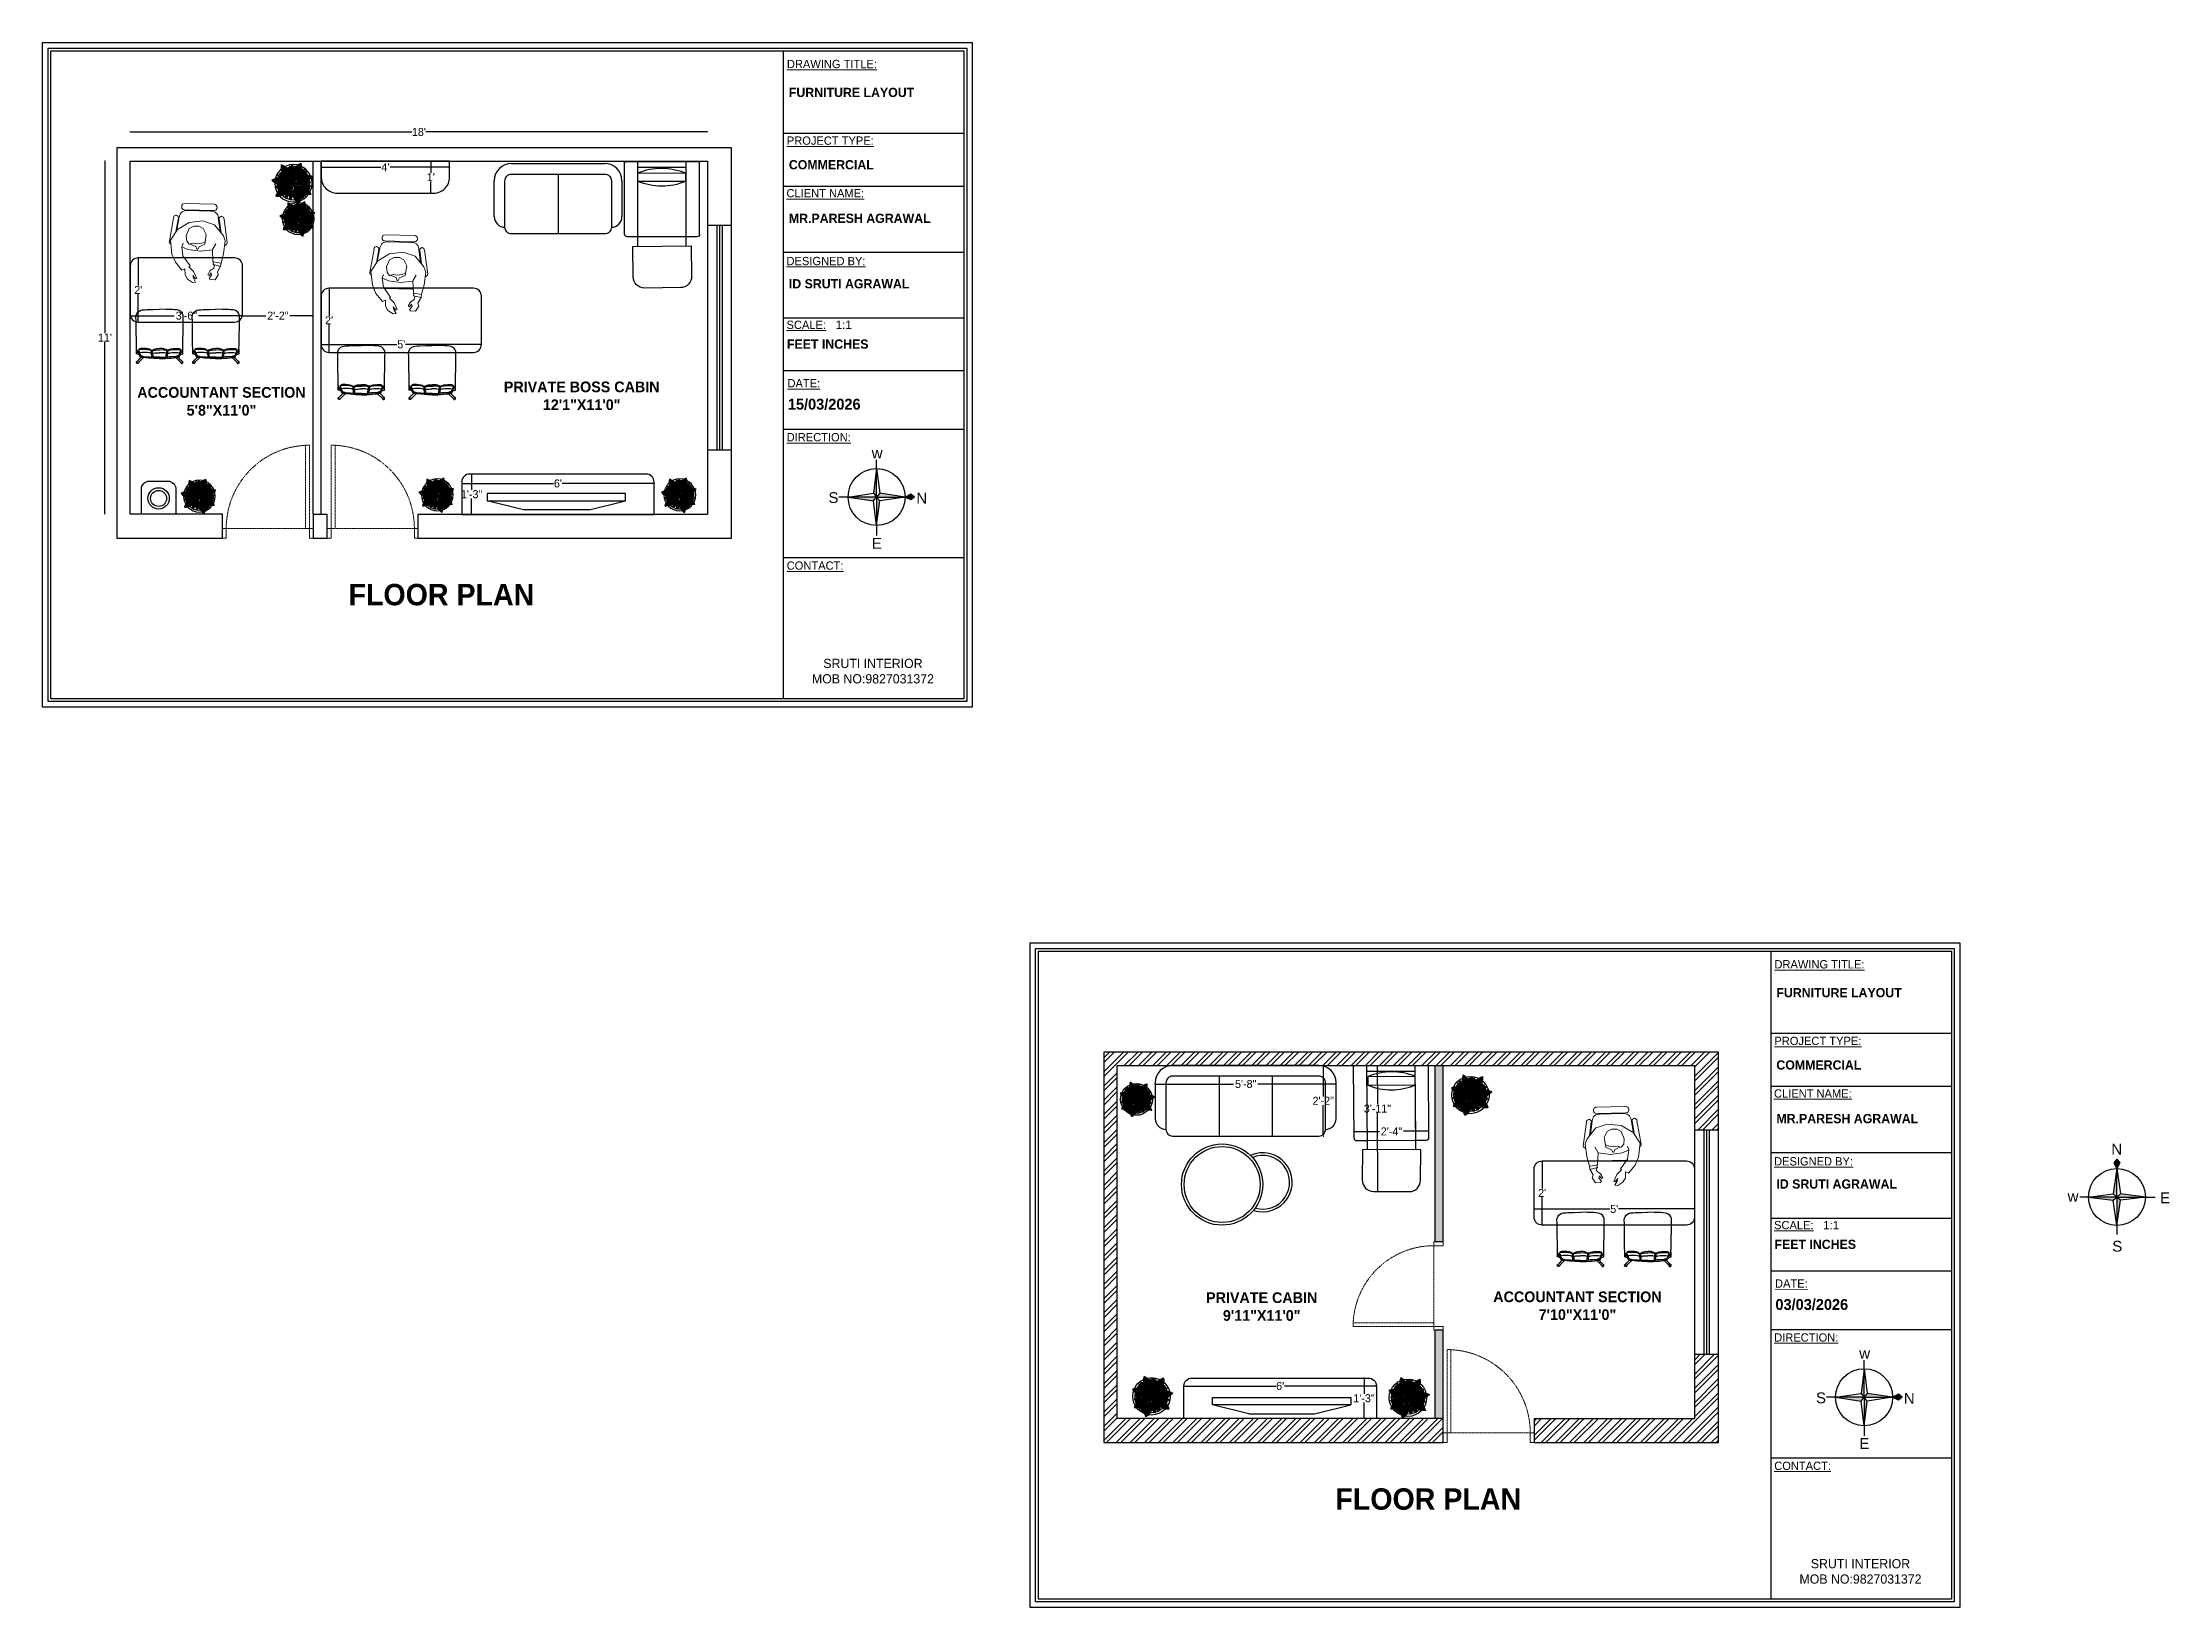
# Model space of a CAD drawing. Header units: inches. Extents: x 12792 to 19925, y -3298 to -817.
# Drawn here: x 18271 to 19067, y -2078 to -1492 of the extents above; entities that cross this region are included whole.
import ezdxf

# ---------------------------------------------------------------- set-up
doc = ezdxf.new("R2010")
doc.units = ezdxf.units.IN
doc.header["$MEASUREMENT"] = 0
for name, pattern in [('AUDIT_D_060311083008-3', [0]), ('DASHED2', [0.375, 0.25, -0.125]), ('HIDDEN', [0.375, 0.25, -0.125])]:
    doc.linetypes.add(name, pattern=pattern)
for name, color, linetype in [('A-DOOR', 251, 'AUDIT_D_060311083008-3'), ('A-Door-Frame', 1, 'Continuous'), ('A-Door-Swing', 8, 'HIDDEN'), ('ELE', 5, 'Continuous'), ('FUR', 42, 'Continuous'), ('IEL-HATCH-002', 7, 'Continuous'), ('line_cad-block.com', 250, 'Continuous'), ('MESA', 7, 'Continuous'), ('PDF11_PDF_CH', 7, 'Continuous'), ('TEFRIŞ', 11, 'Continuous')]:
    doc.layers.add(name, color=color, linetype=linetype)
doc.layers.add('FURNI', color=140, linetype='Continuous', lineweight=18)
doc.styles.add('HEMI', font='stylu.ttf')
doc.styles.add('regular', font='swissl.ttf')
doc.styles.get("Standard").update_dxf_attribs({"font": 'arial.ttf'})
doc.dimstyles.get("Standard").update_dxf_attribs({"dimtxt": 0.18, "dimasz": 0.18, "dimexe": 0.18, "dimexo": 0.0625, "dimgap": 0.09, "dimtad": 0, "dimtih": 1, "dimtoh": 1, "dimdec": 0, "dimzin": 0, "dimdsep": 46, "dimlunit": 4, "dimtxsty": 'Standard', "dimcen": 0.09, "dimadec": 0, "dimazin": 0, "dimtfac": 1, "dimtdec": 0, "dimtofl": 0, "dimtmove": 0, "dimatfit": 3, "dimfxl": 1, "dimtolj": 1, "dimtzin": 0, "dimarcsym": 0})
pattern_1 = [(45, (937.8427, 306.0838), (-2.6516504, 2.6516504), []), (45, (939.6104, 306.0838), (-2.6516504, 2.6516504), [])]

msp = doc.modelspace()

# ---------------------------------------------------------------- texts
at = {"lineweight": 15, "attachment_point": 1, "rotation": 359.99056}
for s, insert, char_height, width, style in [('{\\LDRAWING TITLE:}', (18549.79, -1498.78), 3.105, 34.573, 'HEMI'), ('{\\fStylus BT|b1|i0|c0|p34;FURNITURE LAYOUT}', (18550.52, -1509.22), 3.4501, 53.3363, 'HEMI'), ('{\\LPROJECT TYPE:}', (18549.77, -1527.43), 3.105, 32.616, 'HEMI'), ('{\\fStylus BT|b1|i0|c0|p34;COMMERCIAL}', (18550.52, -1536.27), 3.4501, 53.3363, 'HEMI'), ('{\\LCLIENT NAME:}', (18549.62, -1547.1), 3.105, 32.0822, 'HEMI'), ('{\\fStylus BT|b1|i0|c0|p34;MR.PARESH AGRAWAL}', (18550.52, -1556.31), 3.4501, 53.3363, 'HEMI'), ('{\\LDESIGNED BY:}', (18549.65, -1572.47), 3.105, 32.8011, 'HEMI'), ('{\\fStylus BT|b1|i0|c0|p34;ID SRUTI AGRAWAL}', (18550.52, -1580.79), 3.4501, 45.7594, 'HEMI'), ('{\\LSCALE:}', (18549.65, -1596.33), 3.105, 24.0174, 'HEMI'), ('1:1', (18568.02, -1596.33), 3.105, 12.3451, 'regular'), ('{\\fStylus BT|b1|i0|c0|p34;FEET INCHES}', (18549.81, -1603.35), 3.4501, 45.7594, 'HEMI'), ('{\\LDATE:}', (18550.01, -1618.18), 3.105, 24.0174, 'HEMI'), ('{\\fStylus BT|b1|i0|c0|p34;15/03/2026}', (18550.15, -1625.53), 4.0664, 31.4532, 'HEMI'), ('{\\LDIRECTION:}', (18549.7, -1638.36), 3.105, 24.0174, 'HEMI'), ('{\\LCONTACT:}', (18549.72, -1686.37), 3.105, 24.0174, 'HEMI'), ('\\pxqc;SRUTI INTERIOR\\PMOB NO:9827031372', (18552.73, -1722.8), 3.4501, 58.4969, 'HEMI'), ('{\\LDRAWING TITLE:}', (18919.28, -1835.5), 3.105, 34.573, 'HEMI'), ('{\\fStylus BT|b1|i0|c0|p34;FURNITURE LAYOUT}', (18920.01, -1845.93), 3.4501, 53.3363, 'HEMI'), ('{\\LPROJECT TYPE:}', (18919.26, -1864.15), 3.105, 32.616, 'HEMI'), ('{\\fStylus BT|b1|i0|c0|p34;COMMERCIAL}', (18920.01, -1872.99), 3.4501, 53.3363, 'HEMI'), ('{\\LCLIENT NAME:}', (18919.11, -1883.81), 3.105, 32.0822, 'HEMI'), ('{\\fStylus BT|b1|i0|c0|p34;MR.PARESH AGRAWAL}', (18920.01, -1893.03), 3.4501, 53.3363, 'HEMI'), ('{\\LDESIGNED BY:}', (18919.14, -1909.19), 3.105, 32.8011, 'HEMI'), ('{\\fStylus BT|b1|i0|c0|p34;ID SRUTI AGRAWAL}', (18920.01, -1917.5), 3.4501, 45.7594, 'HEMI'), ('{\\LSCALE:}', (18919.14, -1933.05), 3.105, 24.0174, 'HEMI'), ('1:1', (18937.51, -1933.05), 3.105, 12.3451, 'regular'), ('{\\fStylus BT|b1|i0|c0|p34;FEET INCHES}', (18919.3, -1940.07), 3.4501, 45.7594, 'HEMI'), ('{\\LDATE:}', (18919.5, -1954.9), 3.105, 24.0174, 'HEMI'), ('{\\fStylus BT|b1|i0|c0|p34;03/03/2026}', (18919.64, -1962.25), 4.0664, 31.4532, 'HEMI'), ('{\\LDIRECTION:}', (18919.19, -1975.08), 3.105, 24.0174, 'HEMI'), ('{\\LCONTACT:}', (18919.21, -2023.08), 3.105, 24.0174, 'HEMI'), ('\\pxqc;SRUTI INTERIOR\\PMOB NO:9827031372', (18922.22, -2059.51), 3.4501, 58.4969, 'HEMI')]:
    msp.add_mtext(s, dxfattribs=dict(at, insert=insert, char_height=char_height, width=width, style=style))
at = {"color": 240, "lineweight": 15, "true_color": 0xe90039, "style": 'HEMI'}
for s, insert, char_height, width, attachment_point, rotation in [('\\pxqc;{\\fStylus BT|b1|i0|c0|p34;ACCOUNTANT SECTION\\P5\'8"X11\'0"}', (18372.83, -1621.15), 4, 69.2136, 3, 0.00944), ('\\pxqc;{\\fStylus BT|b1|i0|c0|p34;PRIVATE BOSS CABIN\\P12\'1"X11\'0"}', (18507.61, -1619.09), 4, 69.2136, 3, 0.00944), ('{\\fStylus BT|b1|i0|c0|p34;FLOOR PLAN}', (18385.75, -1694.78), 8, 106.8964, 1, 359.99056), ('\\pxqc;{\\fStylus BT|b1|i0|c0|p34;PRIVATE CABIN\\P9\'11"X11\'0"}', (18692.83, -1959.73), 4, 69.2136, 1, 359.99056), ('\\pxqc;{\\fStylus BT|b1|i0|c0|p34;ACCOUNTANT SECTION\\P7\'10"X11\'0"}', (18810.96, -1959.42), 4, 69.2136, 1, 359.99056), ('{\\fStylus BT|b1|i0|c0|p34;FLOOR PLAN}', (18754.99, -2033.05), 8, 106.8964, 1, 359.99056)]:
    msp.add_mtext(s, dxfattribs=dict(at, insert=insert, char_height=char_height, width=width, attachment_point=attachment_point, rotation=rotation))
at = {"layer": 'ELE', "color": 18, "true_color": 0x000000}
for s, p in [('w', (18581.51, -1647.86)), ('S', (18565.33, -1664.52)), ('E', (18581.55, -1681.62)), ('w', (18951, -1984.58)), ('S', (18934.82, -2001.23)), ('E', (18951.04, -2018.33))]:
    msp.add_text(s, height=4.04, dxfattribs=at).set_placement(p)
at = {"layer": 'ELE', "color": 240, "true_color": 0xed1f24}
for p in [(18598.19, -1664.72), (18967.68, -2001.44)]:
    msp.add_text('N', height=4.04, dxfattribs=at).set_placement(p)

# ---------------------------------------------------------------- blocks, each defined once
blk = doc.blocks.new('*U1')
at = {"layer": 'A-Door-Frame', "lineweight": 5}
for p, q in [((0, -100), (0, 0)), ((942, -100), (942, 0))]:
    blk.add_line(p, q, dxfattribs=at)
for points in [[(0, -100), (40, -100), (40, 0), (0, 0)], [(942, -100), (902, -100), (902, 0), (942, 0)]]:
    blk.add_lwpolyline(points, dxfattribs=at)
at = {"layer": 'A-Door-Swing', "linetype": 'DASHED2', "lineweight": 5}
blk.add_line((48, 0), (909, 0), dxfattribs=at)
blk.add_lwpolyline([(40, 0), (40, 862), (80, 862), (80, 0)], close=True, dxfattribs=at)
blk.add_arc((40, 0), 862, 360, 90, dxfattribs=at)
blk = doc.blocks.new('yt')
at = {"ltscale": 7}
for p, q in [((3780.46, 271.64), (3783.91, 285.24)), ((3780.46, 247.03), (3783.91, 233.44))]:
    blk.add_line(p, q, dxfattribs=at)
blk.add_line((3780.46, 271.64), (3780.46, 247.03))
blk.add_lwpolyline([(3783.91, 233.44), (3783.91, 285.24), (3786.59, 285.24), (3786.59, 233.44)], close=True, dxfattribs=at)
blk = doc.blocks.new('A$C470D500B')
at = {"layer": 'ELE', "true_color": 0x000000}
h = blk.add_hatch(color=18, dxfattribs=at)
h.paths.add_polyline_path([(27.3, 28.1), (25.4, 29.7), (25.4, 15.1)])
h.paths.add_polyline_path([(40, 29.7), (27.3, 31.3), (25.4, 29.7)])
h.paths.add_polyline_path([(25.4, 44.3), (23.4, 31.3), (25.4, 29.7)])
h.paths.add_polyline_path([(23.4, 28.1), (25.4, 29.7), (10.7, 29.7)])
at = {"layer": 'ELE', "true_color": 0xed1f24}
h = blk.add_hatch(color=240, dxfattribs=at)
h.paths.add_polyline_path([(25.4, 49.2), (23.8, 47.3), (25.4, 44.3)])
h.paths.add_polyline_path([(25.4, 44.3), (26.9, 47.3), (25.4, 49.2)])
at = {"layer": 'ELE', "color": 18, "true_color": 0x000000}
for p, q in [((25.4, 44.3), (23.4, 31.3)), ((25.4, 29.7), (25.4, 44.3)), ((25.4, 44.3), (27.3, 31.3)), ((10.7, 29.7), (6.3, 29.7)), ((10.7, 29.7), (6.3, 29.7)), ((10.7, 29.7), (23.4, 31.3)), ((25.4, 29.7), (10.7, 29.7)), ((10.7, 29.7), (23.4, 28.1)), ((23.4, 31.3), (25.4, 29.7)), ((23.4, 28.1), (25.4, 29.7)), ((25.4, 15.1), (23.4, 28.1)), ((27.3, 31.3), (25.4, 29.7)), ((25.4, 29.7), (25.4, 15.1)), ((27.3, 28.1), (25.4, 29.7)), ((25.4, 29.7), (40, 29.7)), ((25.4, 15.1), (27.3, 28.1)), ((40, 29.7), (27.3, 31.3)), ((40, 29.7), (27.3, 28.1)), ((40, 29.7), (45.1, 29.7)), ((40, 29.7), (45.1, 29.7)), ((25.4, 15.1), (25.4, 10.4))]:
    blk.add_line(p, q, dxfattribs=at)
at = {"layer": 'ELE', "color": 240, "true_color": 0xed1f24}
for p, q in [((25.4, 49.2), (23.8, 47.3)), ((23.8, 47.3), (25.4, 44.3)), ((25.4, 49.2), (26.9, 47.3)), ((25.4, 44.3), (25.4, 49.2)), ((26.9, 47.3), (25.4, 44.3))]:
    blk.add_line(p, q, dxfattribs=at)
at = {"layer": 'ELE', "color": 18, "true_color": 0x000000}
blk.add_circle((25.4, 29.7), 14.6, dxfattribs=at)
at = {"layer": 'ELE', "color": 240, "true_color": 0xed1f24}
blk.add_text('N', height=5.54, dxfattribs=at).set_placement((22.5, 51.5))
at = {"layer": 'ELE', "color": 18, "true_color": 0x000000}
for s, p in [('w', (0.1, 27.3)), ('E', (47.5, 26.5)), ('S', (23, 1.7))]:
    blk.add_text(s, height=5.54, dxfattribs=at).set_placement(p)
blk = doc.blocks.new('126')
at = {"layer": 'TEFRIŞ', "color": 18, "true_color": 0x000000}
for p, q in [((11307.4, 90155.9), (11390.6, 90177.8)), ((11391.8, 90177.1), (11414.2, 90092)), ((11298, 90136.9), (11395.6, 90162.6)), ((11305.3, 90152.2), (11308.3, 90140.6)), ((11388.9, 90160.8), (11403.6, 90104.7)), ((11308.6, 90139.7), (11323.6, 90082.6)), ((11312.1, 90080.6), (11410.4, 90106.5)), ((11324.3, 90083.8), (11410.4, 90106.5)), ((11323.6, 90082.6), (11326.7, 90071)), ((11330.3, 90068.9), (11413.5, 90090.8))]:
    blk.add_line(p, q, dxfattribs=at)
blk.add_lwpolyline([(11373.1, 90155.6), (11387.6, 90100.5), (11397.3, 90103.1), (11382.8, 90158.1)], close=True, dxfattribs=at)
blk.add_lwpolyline([(11251.3, 90117.5), (11261.7, 90075.8, 0.414214), (11278.1, 90066), (11313.5, 90074.8), (11296.6, 90142.7), (11261.2, 90133.9, 0.414214)], format="xyb", close=True, dxfattribs=at)
for centre, radius, start, end in [((11390.8, 90176.8), 1, 14.7529, 104.7529), ((11308.2, 90153), 3, 104.7529, 194.7529), ((11445, 90145.1), 72.7, 171.6719, 217.8339), ((11325.4, 90113.6), 72.7, 351.6719, 37.8339), ((11309.3, 90140.9), 1, 194.7529, 284.7529), ((11324.6, 90082.9), 1, 104.7529, 194.7529), ((11329.6, 90071.8), 3, 194.7529, 284.7529), ((11413.2, 90091.7), 1, 284.7529, 14.7529)]:
    blk.add_arc(centre, radius, start, end, dxfattribs=at)
blk = doc.blocks.new('folha Ant')
at = {"layer": 'MESA', "ltscale": 0.8}
h = blk.add_hatch(color=35, dxfattribs=at)
h.dxf.hatch_style = 1
h.set_gradient(color1=(179, 116, 77), color2=(114, 74, 49), one_color=1, tint=0.32, name='CURVED')
h.paths.add_polyline_path([(0.05, 0), (0.049, 0.006, 0.033108), (0, 0, 0.809082), (0.002, -0.006, -0.032777)])
h.paths.add_polyline_path([(0.097, 0.005, 0.033108), (0.049, 0.006), (0.05, 0, -0.032777), (0.098, -0.001), (0.095, 0.003)])
h = blk.add_hatch(color=85, dxfattribs=at)
h.dxf.hatch_style = 1
h.set_gradient(color1=(103, 159, 96), color2=(52, 80, 48), one_color=1, tint=0.25)
h.paths.add_polyline_path([(0.353, 0.007, -0.09675), (0.099, 0.007, 0.007527), (0.095, 0.003, 0.014292), (0.102, -0.005, 0.086654)])
h = blk.add_hatch(color=85, dxfattribs=at)
h.dxf.hatch_style = 1
h.set_gradient(color1=(103, 159, 96), color2=(179, 207, 175), one_color=1, tint=0.75, name='INVCURVED')
h.paths.add_polyline_path([(0.227, 0.068, 0.199512), (0.099, 0.007, 0.09675), (0.353, 0.007, -0.086654), (0.102, -0.005, 0.192489), (0.227, -0.062, 0.158608), (0.395, 0.003, 0.158608)])
blk.add_lwpolyline([(0.098, -0.001), (0.095, 0.003), (0.097, 0.005, 0.066288), (0, 0, 0.809082), (0.002, -0.006, -0.065625)], format="xyb", close=True, dxfattribs=at)
for centre, radius, start, end in [((0.236, -0.116), 0.184, 92.9121, 139.7695), ((0.236, 0.122), 0.184, 220.2305, 267.0879), ((0.224, 0.658), 0.664, 259.119, 281.2235), ((0.191, 0.72), 0.731, 263.0097, 282.8199), ((0.114, 0.119), 0.119, 277.6411, 318.482), ((0.151, 0.101), 0.113, 290.5634, 330.4539), ((0.211, -0.224), 0.292, 50.9055, 86.9554), ((0.211, 0.229), 0.292, 273.0446, 309.0945), ((0.212, 0.088), 0.0955, 283.0013, 333.1911), ((0.113, -0.124), 0.121, 41.7528, 70.1061), ((0.185, -0.082), 0.0727, 27.7376, 79.2347), ((0.238, -0.1), 0.0902, 48.8027, 88.011)]:
    blk.add_arc(centre, radius, start, end, dxfattribs=at)
blk = doc.blocks.new('arvore L')
at = {"layer": 'MESA', "ltscale": 0.8}
for radius in [0.35, 0.308]:
    blk.add_circle((-0.017, -0.012), radius, dxfattribs=at)
at = {"layer": 'MESA'}
for p, rotation in [((-0.002, -0.012), 159.7023978146412), ((-0.002, -0.022), 210.0932896211622), ((-0.004, -0.003), 111.8634939329908)]:
    blk.add_blockref('folha Ant', p, dxfattribs=dict(at, rotation=rotation))
for p, xscale, yscale, zscale, rotation in [((-0.244, -0.003), 0.2372171158460885, 0.2372171158460885, 0.2372171158460885, 173.1881796188063), ((-0.141, 0.103), -0.3672988726103232, 0.3672988726103199, 0.3672988726103326, 340.1667721222815), ((-0.189, 0.145), 0.2372171158460308, 0.2372171158460308, 0.2372171158460308, 134.9461414081513), ((-0.165, 0.186), 0.2372171158460308, 0.2372171158460308, 0.2372171158460308, 134.9461414081513), ((-0.114, 0.085), -0.3672988726103342, 0.3672988726103199, 0.3672988726103326, 310.6576809262878), ((-0.006, -0.016), 0.4722192998870134, 0.4722192998870134, 0.4722192998870134, 181.8145453364702), ((-0.144, 0.161), -0.2372171158460326, 0.2372171158460219, 0.2372171158460402, 288.8725787810177), ((-0.009, -0.003), 0.4722192998870449, 0.4722192998870449, 0.4722192998870449, 127.7597565182155), ((-0.023, 0.221), 0.2372171158460145, 0.2372171158460145, 0.2372171158460145, 100.7442899234288), ((-0.007, -0.003), 0.4722192998870434, 0.4722192998870434, 0.4722192998870434, 78.95918777814884), ((-0.013, 0.129), 0.367298872610303, 0.367298872610303, 0.367298872610303, 78.9591877781593), ((-0.021, -0.021), -0.3672988726102771, 0.3672988726103199, 0.3672988726103326, 210.4934664427891), ((-0.024, 0.011), 0.3672988726102808, 0.3672988726102808, 0.3672988726102808, 341.2516722292817), ((-0.011, 0.246), -0.2372171158460138, 0.2372171158460219, 0.2372171158460402, 254.6707272962989), ((0.005, 0.158), 0.3672988726102984, 0.3672988726102984, 0.3672988726102984, 49.45009658216959), ((0.028, 0.219), -0.2372171158460138, 0.2372171158460219, 0.2372171158460402, 254.6707272962989), ((0.047, 0.041), 0.2372171158460773, 0.2372171158460773, 0.2372171158460773, 34.78192692463861), ((0.081, 0.012), 0.2372171158460773, 0.2372171158460773, 0.2372171158460773, 34.78192692463861), ((0.082, -0.001), -0.2372171158460231, 0.2372171158460219, 0.2372171158460402, 156.9632117474216), ((0.097, 0.052), -0.3672988726102771, 0.3672988726103199, 0.3672988726103326, 210.4934664427891), ((0.119, 0.078), -0.3672988726103297, 0.3672988726103199, 0.3672988726103326, 240.0025576387842), ((0.168, 0.119), 0.2372171158460773, 0.2372171158460773, 0.2372171158460773, 34.78192692463861), ((0.187, 0.073), -0.237217115846069, 0.2372171158460219, 0.2372171158460402, 188.7083642975025), ((0.206, 0.092), 0.2372171158460773, 0.2372171158460773, 0.2372171158460773, 34.78192692463861), ((-0.251, -0.051), 0.2372171158460153, 0.2372171158460153, 0.2372171158460153, 190.4360105724469), ((-0.241, -0.068), 0.237217115846034, 0.237217115846034, 0.237217115846034, 209.7732768087272), ((-0.205, -0.016), 0.2372171158460153, 0.2372171158460153, 0.2372171158460153, 190.4360105724469), ((-0.164, -0.041), 0.2372171158460153, 0.2372171158460153, 0.2372171158460153, 190.4360105724469), ((-0.162, -0.2), -0.2372171158460624, 0.2372171158460219, 0.2372171158460402, 32.34306761306672), ((-0.151, -0.216), -0.2372171158460388, 0.2372171158460219, 0.2372171158460402, 51.68033384933957), ((-0.135, -0.221), -0.2372171158460438, 0.2372171158460219, 0.2372171158460402, 68.92816480300668), ((-0.102, -0.144), -0.2372171158460388, 0.2372171158460219, 0.2372171158460402, 51.68033384933957), ((-0.024, -0.042), -0.2372171158460388, 0.2372171158460219, 0.2372171158460402, 51.68033384933957), ((-0.005, -0.017), -0.4722192998870682, 0.4722192998870582, 0.4722192998870366, 110.7618316866297), ((0.008, -0.136), -0.4722192998870255, 0.4722192998870582, 0.4722192998870366, 100.6603657106226), ((0.064, -0.118), -0.4722192998870682, 0.4722192998870582, 0.4722192998870366, 110.7618316866297), ((0.055, -0.037), -0.2372171158460231, 0.2372171158460219, 0.2372171158460402, 156.9632117474216), ((0.106, -0.037), 0.3672988726102808, 0.3672988726102808, 0.3672988726102808, 341.2516722292817), ((0.133, -0.058), 0.3672988726103005, 0.3672988726103005, 0.3672988726103005, 311.7425810332929), ((0.189, -0.089), -0.2372171158460231, 0.2372171158460219, 0.2372171158460402, 156.9632117474216), ((0.198, -0.039), 0.2372171158460078, 0.2372171158460078, 0.2372171158460078, 3.036774374557309), ((0.221, -0.054), -0.2372171158460231, 0.2372171158460219, 0.2372171158460402, 156.9632117474216)]:
    blk.add_blockref('folha Ant', p, dxfattribs=dict(at, xscale=xscale, yscale=yscale, zscale=zscale, rotation=rotation))
at = {"layer": 'MESA', "xscale": -1}
for p, rotation in [((-0.007, -0.019), 73.74235818062448), ((-0.004, 0.001), 237.4553048776787), ((-0.004, -0.015), 143.2116612097536), ((-0.005, -0.016), 189.5771815307885)]:
    blk.add_blockref('folha Ant', p, dxfattribs=dict(at, rotation=rotation))
blk = doc.blocks.new('wf')
at = {"layer": 'PDF11_PDF_CH', "lineweight": 5}
for points in [[(-7100.86, -1901.79), (-7102.04, -1910.67)], [(-7099.68, -1906.9), (-7099.01, -1901.73)], [(-7098.22, -1897.24), (-7098.22, -1897.58)], [(-7086.03, -1895.95), (-7097.27, -1896.23)], [(-7097.21, -1898.59), (-7085.97, -1898.31)], [(-7095.75, -1898.87), (-7087.27, -1898.64)], [(-7084.06, -1900.95), (-7083.16, -1906)], [(-7082.77, -1900.33), (-7082.94, -1900.39)], [(-7081.93, -1901.34), (-7080.35, -1910.11)], [(-7093.62, -1910.33), (-7092.49, -1910.84), (-7090.75, -1911.06), (-7089.23, -1910.84), (-7087.77, -1911.17), (-7086.87, -1910.11), (-7086.65, -1908.03), (-7087.77, -1905.33), (-7089.51, -1904.43), (-7091.42, -1904.49), (-7093.05, -1905.33), (-7094.18, -1907.63), (-7093.62, -1911.17), (-7091.48, -1912.13), (-7090.98, -1913.09), (-7090.58, -1913.03), (-7090.24, -1912.02), (-7088.17, -1911.23)], [(-7096.82, -1917.86), (-7099.63, -1918.31)], [(-7096.43, -1913.25), (-7097.72, -1911.12)], [(-7096.03, -1916.29), (-7086.03, -1916.06)], [(-7085.02, -1912.13), (-7085.52, -1910.78)], [(-7097.21, -1918.93), (-7099.57, -1919.49)]]:
    blk.add_lwpolyline(points, dxfattribs=at)
for points in [[(-7098.95, -1901.8, 0.414213), (-7100.02, -1900.78), (-7099.85, -1900.78)], [(-7099.35, -1906.51), (-7098.67, -1901.34, -0.458817), (-7095.71, -1898.85)], [(-7085.92, -1898.31, 0.414213), (-7084.96, -1897.3), (-7084.96, -1896.9)], [(-7082.83, -1906.51), (-7083.73, -1901.4, -0.414214), (-7082.78, -1900.39)], [(-7101.99, -1910.67, 0.414214), (-7100.98, -1911.62), (-7101.15, -1911.62)]]:
    blk.add_lwpolyline(points, format="xyb", dxfattribs=at)
blk.add_lwpolyline([(-7096.48, -1913.31), (-7091.82, -1913.87), (-7087.32, -1913.25), (-7085.02, -1912.13), (-7085.41, -1915.61), (-7088.11, -1919.27), (-7087.66, -1919.72), (-7089.4, -1921.4), (-7090.58, -1923.99), (-7090.08, -1924.16), (-7089.12, -1922.92), (-7089.35, -1923.87), (-7090.19, -1925.45), (-7089.06, -1925.56), (-7087.15, -1924.27), (-7086.25, -1922.69), (-7086.2, -1920.39), (-7085.07, -1920.95), (-7082.6, -1917.92), (-7081.31, -1914.88), (-7080.75, -1909.66), (-7083.39, -1905.72), (-7087.77, -1903.08), (-7092.77, -1902.52), (-7097.27, -1903.93), (-7100.58, -1908.03), (-7101.26, -1909.99), (-7100.64, -1914.66), (-7099.68, -1918.25), (-7099.52, -1919.43), (-7098.34, -1921.51), (-7098.67, -1922.69), (-7097.44, -1924.55), (-7095.53, -1924.44), (-7095.19, -1923.87), (-7096.14, -1922.81), (-7095.98, -1921.96), (-7095.19, -1922.92), (-7094.74, -1922.69), (-7095.53, -1921.18), (-7096.99, -1920.17), (-7097.21, -1918.93), (-7096.71, -1918.87), (-7096.88, -1917.81), (-7096.65, -1917.75)], close=True, dxfattribs=at)
for centre, radius, start, end in [((-7099.83, -1901.82), 0.983, 91.19196, 181.19205), ((-7097.18, -1897.27), 0.983, 90.37353, 180.37354), ((-7097.18, -1897.6), 0.983, 180.98874, 270.98881), ((-7086.68, -1901.26), 2.61, 5.86671, 102.46398), ((-7085.95, -1896.99), 0.983, 1.80721, 91.80728), ((-7082.86, -1901.37), 0.983, 1.60398, 91.60402), ((-7101.12, -1910.47), 1.15, 271.0278, 275.47643), ((-7096.12, -1912.33), 4.02, 263.38062, 271.24697), ((-7086.11, -1912.1), 4.02, 271.59309, 275.60306), ((-7081.28, -1910.19), 0.983, 295.86727, 1.57111)]:
    blk.add_arc(centre, radius, start, end, dxfattribs=at)
blk = doc.blocks.new('LEADCHAIR Executive 2014')
at = {"layer": 'line_cad-block.com', "color": 252, "true_color": 0x939598}
for points in [[(-239, 254), (-241, 256), (-243, 261), (-246, 264), (-249, 267), (-253, 268), (-257, 268), (-260, 267), (-264, 264), (-266, 261), (-267, 257), (-267, 253), (-266, 250), (-264, 246), (-260, 244), (-254, 240)], [(-186, 201), (-248, 262), (-251, 265), (-253, 265), (-256, 265), (-259, 265), (-262, 262), (-264, 260), (-265, 257), (-264, 254), (-264, 251), (-262, 249), (-241, 227), (-211, 196)], [(186, 201), (248, 262), (251, 265), (253, 265), (256, 265), (259, 265), (262, 262), (264, 260), (265, 257), (264, 254), (264, 251), (262, 249), (241, 227), (211, 196)], [(239, 254), (241, 256), (243, 261), (246, 264), (249, 267), (253, 268), (257, 268), (260, 267), (264, 264), (266, 261), (267, 257), (267, 253), (266, 250), (264, 246), (260, 244), (254, 240)], [(-256, 130), (-260, 128), (-262, 121), (-263, 116), (-265, 102), (-267, 55), (-267, -5), (-269, -78), (-270, -119), (-270, -168), (-270, -225), (-272, -265), (-270, -285), (-263, -303), (-251, -320), (-234, -334), (-217, -342), (-199, -346), (-170, -348), (-146, -350), (-73, -353), (0, -354)], [(-265, 159), (-265, 159), (-266, 159), (-266, 150), (-266, 142), (-266, 139), (-266, 104)], [(-263, 146), (-264, 146), (-264, 146), (-265, 145), (-265, 144), (-266, 131)], [(0, 214), (-64, 213), (-127, 208), (-190, 201), (-202, 199), (-211, 196), (-219, 194), (-223, 191), (-227, 184), (-247, 135), (-249, 131), (-251, 130), (-253, 131), (-255, 136), (-259, 147), (-262, 153), (-265, 159)], [(-234, 166), (-245, 164), (-252, 163), (-265, 159)], [(0, 210), (-63, 207), (-126, 203), (-190, 196), (-196, 195), (-204, 193), (-210, 192), (-216, 190), (-220, 188), (-223, 184), (-226, 176), (-245, 133), (-251, 124), (-253, 125), (-263, 146)], [(-98, 152), (-96, 152), (-93, 152), (-92, 152), (-93, 147), (-93, 143), (-94, 138), (-94, 134), (-95, 129), (-96, 124), (-96, 123), (-102, 120), (-107, 118), (-111, 116), (-128, 112), (-140, 110), (-170, 108), (-192, 107), (-204, 107), (-224, 108), (-229, 109), (-241, 113), (-244, 114), (-241, 121), (-237, 132), (-233, 142), (-232, 146), (-229, 151)], [(-96, 123), (-99, 119), (-107, 112), (-117, 105), (-131, 101), (-157, 98), (-180, 97), (-198, 95), (-214, 95), (-221, 97), (-227, 99), (-233, 101), (-237, 105), (-240, 108), (-242, 112), (-243, 113)], [(-92, 195), (-90, 194), (-89, 192), (-90, 180), (-92, 155), (-99, 151), (-106, 149), (-116, 146), (-120, 145), (-142, 142), (-168, 141), (-190, 141), (-206, 142), (-224, 145), (-230, 146), (-230, 147), (-228, 153), (-221, 173), (-219, 176), (-217, 178), (-210, 181), (-199, 184), (-193, 185), (-186, 187), (-130, 192), (-111, 193), (-92, 195)], [(-102, 115), (-89, 115)], [(-89, 115), (-86, 115), (-81, 114), (-73, 111)], [(-71, 153), (-76, 153), (-79, 152), (-80, 152), (-80, 149), (-81, 144), (-82, 136), (-83, 130), (-84, 124), (-67, 117), (-50, 115), (0, 113)], [(-84, 124), (-73, 110), (-68, 107), (-60, 103), (-48, 100), (-39, 99), (-34, 98), (0, 98)], [(0, 198), (-74, 197), (-74, 195), (-75, 193), (-76, 181), (-79, 156), (-78, 155), (-76, 154), (-71, 152), (-57, 148), (-44, 147), (-25, 146), (0, 146)], [(0, 214), (64, 213), (127, 208), (190, 201), (202, 199), (211, 196), (219, 194), (223, 191), (227, 184), (247, 135), (249, 131), (251, 130), (253, 131), (255, 136), (259, 147), (262, 153), (265, 159)], [(0, 210), (63, 207), (126, 203), (190, 196), (196, 195), (204, 193), (210, 192), (216, 190), (220, 188), (223, 184), (226, 176), (245, 133), (251, 124), (253, 125), (263, 146)], [(0, 198), (74, 197), (74, 195), (75, 193), (76, 181), (79, 156), (78, 155), (76, 154), (71, 152), (57, 148), (44, 147), (25, 146), (0, 146)], [(71, 153), (76, 153), (79, 152), (80, 152), (80, 149), (81, 144), (82, 136), (83, 130), (84, 124), (67, 117), (50, 115), (0, 113)], [(256, 130), (260, 128), (262, 121), (263, 116), (265, 102), (267, 55), (267, -5), (269, -78), (270, -119), (270, -168), (270, -225), (272, -265), (270, -285), (263, -303), (251, -320), (234, -334), (217, -342), (199, -346), (170, -348), (146, -350), (73, -353), (0, -354)], [(84, 124), (73, 110), (68, 107), (60, 103), (48, 100), (39, 99), (34, 98), (0, 98)], [(89, 115), (86, 115), (81, 114), (73, 111)], [(92, 195), (90, 194), (89, 192), (90, 180), (92, 155), (99, 151), (106, 149), (116, 146), (120, 145), (142, 142), (168, 141), (190, 141), (206, 142), (224, 145), (230, 146), (230, 147), (228, 153), (221, 173), (219, 176), (217, 178), (210, 181), (199, 184), (193, 185), (186, 187), (130, 192), (111, 193), (92, 195)], [(102, 115), (89, 115)], [(98, 152), (96, 152), (93, 152), (92, 152), (93, 147), (93, 143), (94, 138), (94, 134), (95, 129), (96, 124), (96, 123), (102, 120), (107, 118), (111, 116), (128, 112), (140, 110), (170, 108), (192, 107), (204, 107), (224, 108), (229, 109), (241, 113), (244, 114), (241, 121), (237, 132), (233, 142), (232, 146), (229, 151)], [(96, 123), (99, 119), (107, 112), (117, 105), (131, 101), (157, 98), (180, 97), (198, 95), (214, 95), (221, 97), (227, 99), (233, 101), (237, 105), (240, 108), (242, 112), (243, 113)], [(234, 166), (245, 164), (252, 163), (265, 159)], [(263, 146), (264, 146), (264, 146), (265, 145), (265, 144), (266, 131)], [(265, 159), (265, 159), (266, 159), (266, 150), (266, 142), (266, 139), (266, 104)]]:
    blk.add_lwpolyline(points, dxfattribs=at)
blk = doc.blocks.new('*U9')
at = {"layer": 'A-Door-Frame', "lineweight": 5}
for p, q in [((0, -100), (0, 0)), ((945, -100), (945, 0))]:
    blk.add_line(p, q, dxfattribs=at)
for points in [[(0, -100), (40, -100), (40, 0), (0, 0)], [(945, -100), (905, -100), (905, 0), (945, 0)]]:
    blk.add_lwpolyline(points, dxfattribs=at)
at = {"layer": 'A-Door-Swing', "linetype": 'DASHED2', "lineweight": 5}
blk.add_line((48, 0), (912, 0), dxfattribs=at)
blk.add_lwpolyline([(40, 0), (40, 865), (80, 865), (80, 0)], close=True, dxfattribs=at)
blk.add_arc((40, 0), 865, 360, 90, dxfattribs=at)
blk = doc.blocks.new('E4TET')
at = {"layer": 'ELE', "true_color": 0xed1f24}
h = blk.add_hatch(color=240, dxfattribs=at)
h.paths.add_polyline_path([(18093.61, -2280.82), (18092.5, -2282.19), (18093.61, -2284.33)])
h.paths.add_polyline_path([(18093.61, -2284.33), (18094.71, -2282.19), (18093.61, -2280.82)])
at = {"layer": 'ELE', "true_color": 0x000000}
h = blk.add_hatch(color=18, dxfattribs=at)
h.paths.add_polyline_path([(18095.05, -2296.16), (18093.61, -2295), (18093.61, -2305.67)])
h.paths.add_polyline_path([(18104.28, -2295), (18095.05, -2293.83), (18093.61, -2295)])
h.paths.add_polyline_path([(18093.61, -2284.33), (18092.16, -2293.83), (18093.61, -2295)])
h.paths.add_polyline_path([(18092.16, -2296.16), (18093.61, -2295), (18082.94, -2295)])
at = {"layer": 'ELE', "color": 240, "true_color": 0xed1f24}
for p, q in [((18093.61, -2280.82), (18092.5, -2282.19)), ((18092.5, -2282.19), (18093.61, -2284.33)), ((18093.61, -2280.82), (18094.71, -2282.19)), ((18093.61, -2284.33), (18093.61, -2280.82)), ((18094.71, -2282.19), (18093.61, -2284.33))]:
    blk.add_line(p, q, dxfattribs=at)
at = {"layer": 'ELE', "color": 18, "true_color": 0x000000}
for p, q in [((18093.61, -2284.33), (18092.16, -2293.83)), ((18093.61, -2295), (18093.61, -2284.33)), ((18093.61, -2284.33), (18095.05, -2293.83)), ((18082.94, -2295), (18079.71, -2295)), ((18082.94, -2295), (18079.71, -2295)), ((18082.94, -2295), (18092.16, -2293.83)), ((18093.61, -2295), (18082.94, -2295)), ((18082.94, -2295), (18092.16, -2296.16)), ((18092.16, -2293.83), (18093.61, -2295)), ((18092.16, -2296.16), (18093.61, -2295)), ((18093.61, -2305.67), (18092.16, -2296.16)), ((18095.05, -2293.83), (18093.61, -2295)), ((18093.61, -2295), (18093.61, -2305.67)), ((18095.05, -2296.16), (18093.61, -2295)), ((18093.61, -2295), (18104.28, -2295)), ((18093.61, -2305.67), (18095.05, -2296.16)), ((18104.28, -2295), (18095.05, -2293.83)), ((18104.28, -2295), (18095.05, -2296.16)), ((18104.28, -2295), (18108.01, -2295)), ((18104.28, -2295), (18108.01, -2295)), ((18093.61, -2305.67), (18093.61, -2309.08))]:
    blk.add_line(p, q, dxfattribs=at)
blk.add_circle((18093.61, -2295), 10.67, dxfattribs=at)
blk = doc.blocks.new('*D11')
at = {"color": 0, "lineweight": -2, "transparency": 16777216}
for p, q in [((18832.34, -1910.59), (18832.52, -1910.59)), ((18832.34, -1934.59), (18832.52, -1934.59))]:
    blk.add_line(p, q, dxfattribs=at)
at = {"color": 5, "lineweight": -2, "transparency": 16777216}
for p, q in [((18832.34, -1910.77), (18832.34, -1920.97)), ((18832.34, -1934.41), (18832.34, -1924.21))]:
    blk.add_line(p, q, dxfattribs=at)
at = {"color": 5, "transparency": 16777216}
for points in [[(18832.31, -1910.77), (18832.37, -1910.77), (18832.34, -1910.59)], [(18832.31, -1934.41), (18832.37, -1934.41), (18832.34, -1934.59)]]:
    blk.add_solid(points, dxfattribs=at)
at = {"layer": 'Defpoints', "color": 0, "transparency": 16777216}
for p in [(18832.34, -1910.59), (18832.34, -1934.59), (18832.34, -1934.59)]:
    blk.add_point(p, dxfattribs=at)
at = {"color": 5, "transparency": 16777216, "insert": (18832.34, -1922.59), "char_height": 3, "attachment_point": 5, "style": 'HEMI'}
blk.add_mtext("\\A1;2'", dxfattribs=at)
blk = doc.blocks.new('*D12')
at = {"color": 0, "lineweight": -2, "transparency": 16777216}
for p, q in [((18829.34, -1928.62), (18829.34, -1928.4)), ((18889.34, -1928.62), (18889.34, -1928.4))]:
    blk.add_line(p, q, dxfattribs=at)
at = {"color": 5, "lineweight": -2, "transparency": 16777216}
for p, q in [((18829.52, -1928.58), (18857.74, -1928.58)), ((18889.16, -1928.58), (18860.95, -1928.58))]:
    blk.add_line(p, q, dxfattribs=at)
at = {"color": 5, "transparency": 16777216}
for points in [[(18829.52, -1928.55), (18829.52, -1928.61), (18829.34, -1928.58)], [(18889.16, -1928.55), (18889.16, -1928.61), (18889.34, -1928.58)]]:
    blk.add_solid(points, dxfattribs=at)
at = {"layer": 'Defpoints', "color": 0, "transparency": 16777216}
for p in [(18829.34, -1931.59), (18889.34, -1928.58), (18889.34, -1931.59)]:
    blk.add_point(p, dxfattribs=at)
at = {"color": 5, "transparency": 16777216, "insert": (18859.34, -1928.58), "char_height": 3, "attachment_point": 5, "style": 'HEMI'}
blk.add_mtext("\\A1;5'", dxfattribs=at)
blk = doc.blocks.new('*D13')
at = {"color": 0, "lineweight": -2, "transparency": 16777216}
for p, q in [((18761.95, -1899.69), (18761.95, -1899.47)), ((18790.01, -1899.5), (18790.01, -1899.29))]:
    blk.add_line(p, q, dxfattribs=at)
at = {"color": 5, "lineweight": -2, "transparency": 16777216}
for p, q in [((18762.13, -1899.65), (18771.49, -1899.59)), ((18789.83, -1899.47), (18780.47, -1899.53))]:
    blk.add_line(p, q, dxfattribs=at)
at = {"color": 5, "transparency": 16777216}
for points in [[(18762.13, -1899.62), (18762.13, -1899.68), (18761.95, -1899.65)], [(18789.83, -1899.44), (18789.83, -1899.5), (18790.01, -1899.47)]]:
    blk.add_solid(points, dxfattribs=at)
at = {"layer": 'Defpoints', "color": 0, "transparency": 16777216}
for p in [(18790.01, -1899.47), (18790.03, -1901.89), (18761.96, -1902.08)]:
    blk.add_point(p, dxfattribs=at)
at = {"color": 5, "transparency": 16777216, "insert": (18775.98, -1899.56), "char_height": 3, "attachment_point": 5, "style": 'HEMI'}
blk.add_mtext('\\A1;2\'-4"', dxfattribs=at)
blk = doc.blocks.new('*D14')
at = {"color": 0, "lineweight": -2, "transparency": 16777216}
for p, q in [((18770.58, -1874.89), (18770.8, -1874.89)), ((18770.9, -1921.98), (18771.12, -1921.98))]:
    blk.add_line(p, q, dxfattribs=at)
at = {"color": 5, "lineweight": -2, "transparency": 16777216}
for p, q in [((18770.62, -1875.07), (18770.72, -1889.39)), ((18770.94, -1921.8), (18770.74, -1892.67))]:
    blk.add_line(p, q, dxfattribs=at)
at = {"color": 5, "transparency": 16777216}
for points in [[(18770.65, -1875.07), (18770.59, -1875.07), (18770.62, -1874.89)], [(18770.97, -1921.8), (18770.91, -1921.8), (18770.94, -1921.98)]]:
    blk.add_solid(points, dxfattribs=at)
at = {"layer": 'Defpoints', "color": 0, "transparency": 16777216}
for p in [(18768.92, -1874.9), (18770.62, -1874.89), (18769.24, -1921.99)]:
    blk.add_point(p, dxfattribs=at)
at = {"color": 5, "transparency": 16777216, "insert": (18770.73, -1891.03), "char_height": 3, "attachment_point": 5, "style": 'HEMI'}
blk.add_mtext('\\A1;3\'-11"', dxfattribs=at)
blk = doc.blocks.new('TRH')
for p, q in [((17613.42, -2122.09), (17558.68, -2122.09)), ((17552.21, -2128.56), (17552.21, -2142)), ((17576.09, -2126.08), (17576.09, -2148.47)), ((17596, -2126.08), (17596, -2148.47)), ((17619.89, -2142), (17619.89, -2128.56))]:
    blk.add_line(p, q)
blk.add_lwpolyline([(17558.68, -2148.47), (17613.42, -2148.47, 0.414214), (17615.9, -2145.98), (17615.9, -2128.56, 0.414214), (17613.42, -2126.08), (17558.68, -2126.08, 0.414214), (17556.19, -2128.56), (17556.19, -2145.98, 0.414214)], format="xyb", close=True)
for centre, radius, start, end in [((17558.68, -2128.56), 6.47, 90, 180), ((17613.42, -2128.56), 6.47, 0, 90), ((17556.19, -2142), 3.98, 180, 270), ((17615.9, -2142), 3.98, 270, 0)]:
    blk.add_arc(centre, radius, start, end)
blk = doc.blocks.new('*D16')
at = {"color": 0, "lineweight": -2, "transparency": 16777216}
for p, q in [((18687.61, -1881.87), (18687.61, -1881.65)), ((18755.29, -1881.87), (18755.29, -1881.65))]:
    blk.add_line(p, q, dxfattribs=at)
at = {"color": 5, "lineweight": -2, "transparency": 16777216}
for p, q in [((18687.79, -1881.83), (18716.93, -1881.83)), ((18755.11, -1881.83), (18725.97, -1881.83))]:
    blk.add_line(p, q, dxfattribs=at)
at = {"color": 5, "transparency": 16777216}
for points in [[(18687.79, -1881.8), (18687.79, -1881.86), (18687.61, -1881.83)], [(18755.11, -1881.8), (18755.11, -1881.86), (18755.29, -1881.83)]]:
    blk.add_solid(points, dxfattribs=at)
at = {"layer": 'Defpoints', "color": 0, "transparency": 16777216}
for p in [(18755.29, -1881.83), (18687.61, -1887.72), (18755.29, -1887.72)]:
    blk.add_point(p, dxfattribs=at)
at = {"color": 5, "transparency": 16777216, "insert": (18721.45, -1881.83), "char_height": 3, "attachment_point": 5, "style": 'HEMI'}
blk.add_mtext('\\A1;5\'-8"', dxfattribs=at)
blk = doc.blocks.new('*D17')
at = {"color": 0, "lineweight": -2, "transparency": 16777216}
for p, q in [((18750.41, -1874.92), (18750.63, -1874.92)), ((18750.41, -1901.29), (18750.63, -1901.29))]:
    blk.add_line(p, q, dxfattribs=at)
at = {"color": 5, "lineweight": -2, "transparency": 16777216}
for p, q in [((18750.45, -1875.1), (18750.45, -1886.48)), ((18750.45, -1901.11), (18750.45, -1889.72))]:
    blk.add_line(p, q, dxfattribs=at)
at = {"color": 5, "transparency": 16777216}
for points in [[(18750.42, -1875.1), (18750.48, -1875.1), (18750.45, -1874.92)], [(18750.42, -1901.11), (18750.48, -1901.11), (18750.45, -1901.29)]]:
    blk.add_solid(points, dxfattribs=at)
at = {"layer": 'Defpoints', "color": 0, "transparency": 16777216}
for p in [(18748.82, -1874.92), (18750.45, -1874.92), (18748.82, -1901.29)]:
    blk.add_point(p, dxfattribs=at)
at = {"color": 5, "transparency": 16777216, "insert": (18750.45, -1888.1), "char_height": 3, "attachment_point": 5, "style": 'HEMI'}
blk.add_mtext('\\A1;2\'-2"', dxfattribs=at)
blk = doc.blocks.new('*D18')
at = {"color": 0, "lineweight": -2, "transparency": 16777216}
for p, q in [((18698.34, -1994.8), (18698.34, -1994.98)), ((18770.34, -1994.8), (18770.34, -1994.62))]:
    blk.add_line(p, q, dxfattribs=at)
at = {"color": 5, "lineweight": -2, "transparency": 16777216}
for p, q in [((18698.52, -1994.8), (18732.71, -1994.8)), ((18770.16, -1994.8), (18735.97, -1994.8))]:
    blk.add_line(p, q, dxfattribs=at)
at = {"color": 5, "transparency": 16777216}
for points in [[(18698.52, -1994.77), (18698.52, -1994.83), (18698.34, -1994.8)], [(18770.16, -1994.77), (18770.16, -1994.83), (18770.34, -1994.8)]]:
    blk.add_solid(points, dxfattribs=at)
at = {"layer": 'Defpoints', "color": 0, "transparency": 16777216}
for p in [(18698.34, -1994.8), (18770.34, -1994.8), (18770.34, -1994.8)]:
    blk.add_point(p, dxfattribs=at)
at = {"color": 5, "transparency": 16777216, "insert": (18734.34, -1994.8), "char_height": 3, "attachment_point": 5, "style": 'HEMI'}
blk.add_mtext("\\A1;6'", dxfattribs=at)
blk = doc.blocks.new('*D19')
at = {"color": 0, "lineweight": -2, "transparency": 16777216}
for p, q in [((18765.75, -1991.8), (18765.53, -1991.8)), ((18765.75, -2006.92), (18765.53, -2006.92))]:
    blk.add_line(p, q, dxfattribs=at)
at = {"color": 5, "lineweight": -2, "transparency": 16777216}
for p, q in [((18765.71, -1991.98), (18765.71, -1997.71)), ((18765.71, -2006.74), (18765.71, -2001))]:
    blk.add_line(p, q, dxfattribs=at)
at = {"color": 5, "transparency": 16777216}
for points in [[(18765.68, -1991.98), (18765.74, -1991.98), (18765.71, -1991.8)], [(18765.68, -2006.74), (18765.74, -2006.74), (18765.71, -2006.92)]]:
    blk.add_solid(points, dxfattribs=at)
at = {"layer": 'Defpoints', "color": 0, "transparency": 16777216}
for p in [(18767.34, -1991.8), (18765.71, -2006.92), (18767.34, -2006.92)]:
    blk.add_point(p, dxfattribs=at)
at = {"color": 5, "transparency": 16777216, "insert": (18765.71, -1999.36), "char_height": 3, "attachment_point": 5, "style": 'HEMI'}
blk.add_mtext('\\A1;1\'-3"', dxfattribs=at)
blk = doc.blocks.new('4RU6')
for p, q in [((18059.75, -1829.68), (18094.59, -1829.68)), ((18053.29, -1849.59), (18053.29, -1836.15)), ((18077.17, -1833.66), (18077.17, -1856.05)), ((18101.06, -1836.15), (18101.06, -1849.59))]:
    blk.add_line(p, q)
blk.add_lwpolyline([(18094.59, -1856.05), (18059.75, -1856.05, -0.414214), (18057.27, -1853.57), (18057.27, -1836.15, -0.414214), (18059.75, -1833.66), (18094.59, -1833.66, -0.414214), (18097.08, -1836.15), (18097.08, -1853.57, -0.414214)], format="xyb", close=True)
for centre, radius, start, end in [((18059.75, -1836.15), 6.47, 90, 180), ((18094.59, -1836.15), 6.47, 0, 90), ((18057.27, -1849.59), 3.98, 180, 270), ((18097.08, -1849.59), 3.98, 270, 0)]:
    blk.add_arc(centre, radius, start, end)
blk = doc.blocks.new('*D21')
at = {"color": 0, "lineweight": -2, "transparency": 16777216}
for p, q in [((18307.1, -1572.84), (18307.28, -1572.84)), ((18307.1, -1596.84), (18307.28, -1596.84))]:
    blk.add_line(p, q, dxfattribs=at)
at = {"color": 5, "lineweight": -2, "transparency": 16777216}
for p, q in [((18307.1, -1573.02), (18307.1, -1583.22)), ((18307.1, -1596.66), (18307.1, -1586.46))]:
    blk.add_line(p, q, dxfattribs=at)
at = {"color": 5, "transparency": 16777216}
for points in [[(18307.07, -1573.02), (18307.13, -1573.02), (18307.1, -1572.84)], [(18307.07, -1596.66), (18307.13, -1596.66), (18307.1, -1596.84)]]:
    blk.add_solid(points, dxfattribs=at)
at = {"layer": 'Defpoints', "color": 0, "transparency": 16777216}
for p in [(18307.1, -1572.84), (18307.1, -1596.84), (18307.1, -1596.84)]:
    blk.add_point(p, dxfattribs=at)
at = {"color": 5, "transparency": 16777216, "insert": (18307.1, -1584.84), "char_height": 3, "attachment_point": 5, "style": 'HEMI'}
blk.add_mtext("\\A1;2'", dxfattribs=at)
blk = doc.blocks.new('*D22')
at = {"color": 0, "lineweight": -2, "transparency": 16777216}
for p, q in [((18304.1, -1594.42), (18304.1, -1594.64)), ((18346.1, -1594.42), (18346.1, -1594.64))]:
    blk.add_line(p, q, dxfattribs=at)
at = {"color": 5, "lineweight": -2, "transparency": 16777216}
for p, q in [((18304.28, -1594.46), (18320.52, -1594.46)), ((18345.92, -1594.46), (18329.68, -1594.46))]:
    blk.add_line(p, q, dxfattribs=at)
at = {"color": 5, "transparency": 16777216}
for points in [[(18304.28, -1594.43), (18304.28, -1594.49), (18304.1, -1594.46)], [(18345.92, -1594.43), (18345.92, -1594.49), (18346.1, -1594.46)]]:
    blk.add_solid(points, dxfattribs=at)
at = {"layer": 'Defpoints', "color": 0, "transparency": 16777216}
for p in [(18304.1, -1593.84), (18346.1, -1593.84), (18346.1, -1594.46)]:
    blk.add_point(p, dxfattribs=at)
at = {"color": 5, "transparency": 16777216, "insert": (18325.1, -1594.46), "char_height": 3, "attachment_point": 5, "style": 'HEMI'}
blk.add_mtext('\\A1;3\'-6"', dxfattribs=at)
blk = doc.blocks.new('*D23')
at = {"color": 0, "lineweight": -2, "transparency": 16777216}
for p, q in [((18378.5, -1584.19), (18378.68, -1584.19)), ((18378.5, -1608.19), (18378.68, -1608.19))]:
    blk.add_line(p, q, dxfattribs=at)
at = {"color": 5, "lineweight": -2, "transparency": 16777216}
for p, q in [((18378.5, -1584.37), (18378.5, -1594.57)), ((18378.5, -1608.01), (18378.5, -1597.81))]:
    blk.add_line(p, q, dxfattribs=at)
at = {"color": 5, "transparency": 16777216}
for points in [[(18378.47, -1584.37), (18378.53, -1584.37), (18378.5, -1584.19)], [(18378.47, -1608.01), (18378.53, -1608.01), (18378.5, -1608.19)]]:
    blk.add_solid(points, dxfattribs=at)
at = {"layer": 'Defpoints', "color": 0, "transparency": 16777216}
for p in [(18378.5, -1584.19), (18378.5, -1608.19), (18378.5, -1608.19)]:
    blk.add_point(p, dxfattribs=at)
at = {"color": 5, "transparency": 16777216, "insert": (18378.5, -1596.19), "char_height": 3, "attachment_point": 5, "style": 'HEMI'}
blk.add_mtext("\\A1;2'", dxfattribs=at)
blk = doc.blocks.new('*D24')
at = {"color": 0, "lineweight": -2, "transparency": 16777216}
for p, q in [((18375.5, -1605.19), (18375.5, -1605.01)), ((18435.5, -1605.19), (18435.5, -1605.01))]:
    blk.add_line(p, q, dxfattribs=at)
at = {"color": 5, "lineweight": -2, "transparency": 16777216}
for p, q in [((18375.68, -1605.19), (18403.9, -1605.19)), ((18435.32, -1605.19), (18407.1, -1605.19))]:
    blk.add_line(p, q, dxfattribs=at)
at = {"color": 5, "transparency": 16777216}
for points in [[(18375.68, -1605.16), (18375.68, -1605.22), (18375.5, -1605.19)], [(18435.32, -1605.16), (18435.32, -1605.22), (18435.5, -1605.19)]]:
    blk.add_solid(points, dxfattribs=at)
at = {"layer": 'Defpoints', "color": 0, "transparency": 16777216}
for p in [(18375.5, -1605.19), (18435.5, -1605.19), (18435.5, -1605.19)]:
    blk.add_point(p, dxfattribs=at)
at = {"color": 5, "transparency": 16777216, "insert": (18405.5, -1605.19), "char_height": 3, "attachment_point": 5, "style": 'HEMI'}
blk.add_mtext("\\A1;5'", dxfattribs=at)
blk = doc.blocks.new('*D25')
at = {"color": 0, "lineweight": -2, "transparency": 16777216}
for p, q in [((18416.59, -1536.65), (18416.37, -1536.65)), ((18416.59, -1548.65), (18416.37, -1548.65))]:
    blk.add_line(p, q, dxfattribs=at)
at = {"color": 5, "lineweight": -2, "transparency": 16777216}
for p, q in [((18416.55, -1536.83), (18416.55, -1541.04)), ((18416.55, -1548.47), (18416.55, -1544.25))]:
    blk.add_line(p, q, dxfattribs=at)
at = {"color": 5, "transparency": 16777216}
for points in [[(18416.52, -1536.83), (18416.58, -1536.83), (18416.55, -1536.65)], [(18416.52, -1548.47), (18416.58, -1548.47), (18416.55, -1548.65)]]:
    blk.add_solid(points, dxfattribs=at)
at = {"layer": 'Defpoints', "color": 0, "transparency": 16777216}
for p in [(18416.55, -1536.65), (18417.58, -1536.65), (18417.58, -1548.65)]:
    blk.add_point(p, dxfattribs=at)
at = {"color": 5, "transparency": 16777216, "insert": (18416.55, -1542.65), "char_height": 3, "attachment_point": 5, "style": 'HEMI'}
blk.add_mtext("\\A1;1'", dxfattribs=at)
blk = doc.blocks.new('*D26')
at = {"color": 0, "lineweight": -2, "transparency": 16777216}
for p, q in [((18375.58, -1538.88), (18375.58, -1539.1)), ((18423.58, -1538.88), (18423.58, -1539.1))]:
    blk.add_line(p, q, dxfattribs=at)
at = {"color": 5, "lineweight": -2, "transparency": 16777216}
for p, q in [((18375.76, -1538.92), (18397.87, -1538.92)), ((18423.4, -1538.92), (18401.3, -1538.92))]:
    blk.add_line(p, q, dxfattribs=at)
at = {"color": 5, "transparency": 16777216}
for points in [[(18375.76, -1538.89), (18375.76, -1538.95), (18375.58, -1538.92)], [(18423.4, -1538.89), (18423.4, -1538.95), (18423.58, -1538.92)]]:
    blk.add_solid(points, dxfattribs=at)
at = {"layer": 'Defpoints', "color": 0, "transparency": 16777216}
for p in [(18375.58, -1536.65), (18375.58, -1538.92), (18423.58, -1536.65)]:
    blk.add_point(p, dxfattribs=at)
at = {"color": 5, "transparency": 16777216, "insert": (18399.58, -1538.92), "char_height": 3, "attachment_point": 5, "style": 'HEMI'}
blk.add_mtext("\\A1;4'", dxfattribs=at)
blk = doc.blocks.new('*D27')
at = {"color": 0, "lineweight": -2, "transparency": 16777216}
for p, q in [((18431.78, -1653.69), (18431.99, -1653.69)), ((18431.78, -1668.81), (18431.99, -1668.81))]:
    blk.add_line(p, q, dxfattribs=at)
at = {"color": 5, "lineweight": -2, "transparency": 16777216}
for p, q in [((18431.81, -1653.87), (18431.81, -1659.6)), ((18431.81, -1668.63), (18431.81, -1662.89))]:
    blk.add_line(p, q, dxfattribs=at)
at = {"color": 5, "transparency": 16777216}
for points in [[(18431.78, -1653.87), (18431.84, -1653.87), (18431.81, -1653.69)], [(18431.78, -1668.63), (18431.84, -1668.63), (18431.81, -1668.81)]]:
    blk.add_solid(points, dxfattribs=at)
at = {"layer": 'Defpoints', "color": 0, "transparency": 16777216}
for p in [(18431.11, -1653.69), (18431.11, -1668.81), (18431.81, -1668.81)]:
    blk.add_point(p, dxfattribs=at)
at = {"color": 5, "transparency": 16777216, "insert": (18431.81, -1661.25), "char_height": 3, "attachment_point": 5, "style": 'HEMI'}
blk.add_mtext('\\A1;1\'-3"', dxfattribs=at)
blk = doc.blocks.new('*D28')
at = {"color": 0, "lineweight": -2, "transparency": 16777216}
for p, q in [((18428.11, -1657.19), (18428.11, -1657.41)), ((18500.11, -1657.19), (18500.11, -1657.41))]:
    blk.add_line(p, q, dxfattribs=at)
at = {"color": 5, "lineweight": -2, "transparency": 16777216}
for p, q in [((18428.29, -1657.23), (18462.48, -1657.23)), ((18499.93, -1657.23), (18465.74, -1657.23))]:
    blk.add_line(p, q, dxfattribs=at)
at = {"color": 5, "transparency": 16777216}
for points in [[(18428.29, -1657.2), (18428.29, -1657.26), (18428.11, -1657.23)], [(18499.93, -1657.2), (18499.93, -1657.26), (18500.11, -1657.23)]]:
    blk.add_solid(points, dxfattribs=at)
at = {"layer": 'Defpoints', "color": 0, "transparency": 16777216}
for p in [(18428.11, -1656.69), (18500.11, -1656.69), (18500.11, -1657.23)]:
    blk.add_point(p, dxfattribs=at)
at = {"color": 5, "transparency": 16777216, "insert": (18464.11, -1657.23), "char_height": 3, "attachment_point": 5, "style": 'HEMI'}
blk.add_mtext("\\A1;6'", dxfattribs=at)
blk = doc.blocks.new('*D29')
at = {"color": 0, "lineweight": -2, "transparency": 16777216}
for p, q in [((18346.1, -1594.47), (18346.1, -1594.28)), ((18372.58, -1594.47), (18372.58, -1594.28))]:
    blk.add_line(p, q, dxfattribs=at)
at = {"color": 5, "lineweight": -2, "transparency": 16777216}
for p, q in [((18346.28, -1594.46), (18354.85, -1594.46)), ((18372.4, -1594.46), (18363.83, -1594.46))]:
    blk.add_line(p, q, dxfattribs=at)
at = {"color": 5, "transparency": 16777216}
for points in [[(18346.28, -1594.43), (18346.28, -1594.49), (18346.1, -1594.46)], [(18372.4, -1594.43), (18372.4, -1594.49), (18372.58, -1594.46)]]:
    blk.add_solid(points, dxfattribs=at)
at = {"layer": 'Defpoints', "color": 0, "transparency": 16777216}
for p in [(18346.1, -1594.53), (18372.58, -1594.46), (18372.58, -1594.53)]:
    blk.add_point(p, dxfattribs=at)
at = {"color": 5, "transparency": 16777216, "insert": (18359.34, -1594.46), "char_height": 3, "attachment_point": 5, "style": 'HEMI'}
blk.add_mtext('\\A1;2\'-2"', dxfattribs=at)
blk = doc.blocks.new('*D30')
at = {"color": 0, "lineweight": -2, "transparency": 16777216}
for p, q in [((18294.67, -1536.65), (18294.45, -1536.65)), ((18294.67, -1668.65), (18294.45, -1668.65))]:
    blk.add_line(p, q, dxfattribs=at)
at = {"color": 5, "lineweight": -2, "transparency": 16777216}
for p, q in [((18294.63, -1536.83), (18294.63, -1601.04)), ((18294.63, -1668.47), (18294.63, -1604.25))]:
    blk.add_line(p, q, dxfattribs=at)
at = {"color": 5, "transparency": 16777216}
for points in [[(18294.6, -1536.83), (18294.66, -1536.83), (18294.63, -1536.65)], [(18294.6, -1668.47), (18294.66, -1668.47), (18294.63, -1668.65)]]:
    blk.add_solid(points, dxfattribs=at)
at = {"layer": 'Defpoints', "color": 0, "transparency": 16777216}
for p in [(18304.1, -1536.65), (18294.63, -1668.65), (18304.09, -1668.65)]:
    blk.add_point(p, dxfattribs=at)
at = {"color": 5, "transparency": 16777216, "insert": (18294.63, -1602.65), "char_height": 3, "attachment_point": 5, "style": 'HEMI'}
blk.add_mtext("\\A1;11'", dxfattribs=at)
blk = doc.blocks.new('*D31')
at = {"color": 0, "lineweight": -2, "transparency": 16777216}
for p, q in [((18304.1, -1525.8), (18304.1, -1525.58)), ((18520.1, -1525.8), (18520.1, -1525.58))]:
    blk.add_line(p, q, dxfattribs=at)
at = {"color": 5, "lineweight": -2, "transparency": 16777216}
for p, q in [((18304.28, -1525.76), (18409.48, -1525.76)), ((18519.92, -1525.76), (18414.72, -1525.76))]:
    blk.add_line(p, q, dxfattribs=at)
at = {"color": 5, "transparency": 16777216}
for points in [[(18304.28, -1525.73), (18304.28, -1525.79), (18304.1, -1525.76)], [(18519.92, -1525.73), (18519.92, -1525.79), (18520.1, -1525.76)]]:
    blk.add_solid(points, dxfattribs=at)
at = {"layer": 'Defpoints', "color": 0, "transparency": 16777216}
for p in [(18520.1, -1525.76), (18304.1, -1536.65), (18520.1, -1536.65)]:
    blk.add_point(p, dxfattribs=at)
at = {"color": 5, "transparency": 16777216, "insert": (18412.1, -1525.76), "char_height": 3, "attachment_point": 5, "style": 'HEMI'}
blk.add_mtext("\\A1;18'", dxfattribs=at)

# ---------------------------------------------------------------- dimensions: what is measured, and where the dimension line sits
for base, p1, p2, picture, middle in [((18520.1, -1525.76), (18304.1, -1536.65), (18520.1, -1536.65), '*D31', (18412.1, -1525.76)), ((18375.58, -1538.92), (18423.58, -1536.65), (18375.58, -1536.65), '*D26', (18399.58, -1538.92)), ((18346.1, -1594.46), (18304.1, -1593.84), (18346.1, -1593.84), '*D22', (18325.1, -1594.46)), ((18372.58, -1594.46), (18346.1, -1594.53), (18372.58, -1594.53), '*D29', (18359.34, -1594.46)), ((18435.5, -1605.19), (18375.5, -1605.19), (18435.5, -1605.19), '*D24', (18405.5, -1605.19)), ((18500.11, -1657.23), (18428.11, -1656.69), (18500.11, -1656.69), '*D28', (18464.11, -1657.23)), ((18755.29, -1881.83), (18687.61, -1887.72), (18755.29, -1887.72), '*D16', (18721.45, -1881.83)), ((18889.34, -1928.58), (18829.34, -1931.59), (18889.34, -1931.59), '*D12', (18859.34, -1928.58)), ((18770.34, -1994.8), (18698.34, -1994.8), (18770.34, -1994.8), '*D18', (18734.34, -1994.8))]:
    dim = msp.add_linear_dim(base=base, p1=p1, p2=p2, dimstyle='Standard', override={"dimtxt": 3, "dimtxsty": 'HEMI', "dimclrd": 5, "dimclrt": 5, "dimfxl": 0.03937, "dimfxlon": 1, "dimarcsym": 1})
    dim.commit()
    dim.dimension.update_dxf_attribs({"geometry": picture, "text_midpoint": middle})
for base, p1, p2, picture, middle in [((18294.63, -1668.65), (18304.1, -1536.65), (18304.09, -1668.65), '*D30', (18294.63, -1602.65)), ((18416.55, -1536.65), (18417.58, -1548.65), (18417.58, -1536.65), '*D25', (18416.55, -1542.65)), ((18307.1, -1596.84), (18307.1, -1572.84), (18307.1, -1596.84), '*D21', (18307.1, -1584.84)), ((18378.5, -1608.19), (18378.5, -1584.19), (18378.5, -1608.19), '*D23', (18378.5, -1596.19)), ((18431.81, -1668.81), (18431.11, -1653.69), (18431.11, -1668.81), '*D27', (18431.81, -1661.25)), ((18750.45, -1874.92), (18748.82, -1901.29), (18748.82, -1874.92), '*D17', (18750.45, -1888.1)), ((18832.34, -1934.59), (18832.34, -1910.59), (18832.34, -1934.59), '*D11', (18832.34, -1922.59)), ((18765.71, -2006.92), (18767.34, -1991.8), (18767.34, -2006.92), '*D19', (18765.71, -1999.36))]:
    dim = msp.add_linear_dim(base=base, p1=p1, p2=p2, angle=90, dimstyle='Standard', override={"dimtxt": 3, "dimtxsty": 'HEMI', "dimclrd": 5, "dimclrt": 5, "dimfxl": 0.03937, "dimfxlon": 1, "dimarcsym": 1})
    dim.commit()
    dim.dimension.update_dxf_attribs({"geometry": picture, "text_midpoint": middle})
dim = msp.add_linear_dim(base=(18770.62, -1874.89), p1=(18769.24, -1921.99), p2=(18768.92, -1874.9), angle=90.38495, dimstyle='Standard', override={"dimtxt": 3, "dimtxsty": 'HEMI', "dimclrd": 5, "dimclrt": 5, "dimfxl": 0.03937, "dimfxlon": 1, "dimarcsym": 1})
dim.commit()
dim.dimension.update_dxf_attribs({"geometry": '*D14', "text_midpoint": (18770.73, -1891.03), "dimtype": 161})
dim = msp.add_aligned_dim(p1=(18761.96, -1902.08), p2=(18790.03, -1901.89), distance=2.42, dimstyle='Standard', override={"dimtxt": 3, "dimtxsty": 'HEMI', "dimclrd": 5, "dimclrt": 5, "dimfxl": 0.03937, "dimfxlon": 1, "dimarcsym": 1})
dim.commit()
dim.dimension.update_dxf_attribs({"geometry": '*D13', "text_midpoint": (18775.98, -1899.56)})

# ---------------------------------------------------------------- hatches: boundary and pattern name
at = {"layer": 'IEL-HATCH-002', "true_color": 0xf27172, "transparency": 33554687}
h = msp.add_hatch(dxfattribs=at)
h.set_pattern_fill('ANSI32', color=11, scale=10)
h.set_pattern_definition(pattern_1)
h.paths.add_polyline_path([(18898.34, -1869.92), (18668.34, -1869.92), (18668.34, -2015.92), (18795.34, -2015.92), (18795.34, -2006.92), (18673.34, -2006.92), (18673.34, -1874.92), (18760.52, -1874.92), (18783.29, -1874.76, -0.266797), (18783.56, -1874.92), (18889.34, -1874.92), (18889.34, -1898.92), (18898.34, -1898.92)])
at = {"layer": 'IEL-HATCH-002', "true_color": 0x9e7e57, "transparency": 33554687}
h = msp.add_hatch(color=45, dxfattribs=at)
h.dxf.hatch_style = 1
h.paths.add_polyline_path([(18795.34, -1973.92), (18792.34, -1973.92), (18792.34, -2006.92), (18795.34, -2006.92)])
h.paths.add_polyline_path([(18795.34, -1874.92), (18792.34, -1874.92), (18792.34, -1940.92), (18795.34, -1940.92)])
h.paths.add_polyline_path([(18728.59, -1999.66), (18740.17, -1999.66), (18740.17, -1991.7), (18728.59, -1991.69)], flags=9)
at = {"layer": 'IEL-HATCH-002', "true_color": 0xf27172, "transparency": 33554687}
h = msp.add_hatch(dxfattribs=at)
h.set_pattern_fill('ANSI32', color=11, scale=10)
h.set_pattern_definition(pattern_1)
h.paths.add_polyline_path([(18898.34, -1982.92), (18889.34, -1982.92), (18889.34, -2006.92), (18829.34, -2006.92), (18829.34, -2015.92), (18898.34, -2015.92)])
h.paths.add_polyline_path([(18728.59, -1999.66), (18740.17, -1999.66), (18740.17, -1991.7), (18728.59, -1991.69)], flags=9)

# ---------------------------------------------------------------- linework, layer by layer
at = {"color": 152, "true_color": 0x2776bb}
for p, q in [((18520.1, -1560.65), (18529.1, -1560.65)), ((18523.6, -1560.65), (18523.6, -1644.65)), ((18524.6, -1560.65), (18524.6, -1644.65)), ((18525.6, -1560.65), (18525.6, -1644.65)), ((18520.1, -1644.65), (18529.1, -1644.65)), ((18889.34, -1898.92), (18898.34, -1898.92)), ((18892.84, -1898.92), (18892.84, -1982.92)), ((18893.84, -1898.92), (18893.84, -1982.92)), ((18894.84, -1898.92), (18894.84, -1982.92)), ((18889.34, -1982.92), (18898.34, -1982.92))]:
    msp.add_line(p, q, dxfattribs=at)
for p, q in [((18520.1, -1560.65), (18529.1, -1560.65)), ((18372.58, -1668.65), (18377.83, -1668.65)), ((18372.58, -1668.65), (18372.58, -1677.65)), ((18377.83, -1677.65), (18377.83, -1668.65)), ((18411.83, -1677.65), (18411.83, -1668.65)), ((18411.83, -1668.65), (18520.1, -1668.65)), ((18372.58, -1677.65), (18377.83, -1677.65)), ((18411.83, -1677.65), (18529.1, -1677.65)), ((18792.34, -1940.92), (18792.34, -1874.92)), ((18795.34, -1940.92), (18795.34, -1874.92)), ((18889.34, -1898.92), (18898.34, -1898.92)), ((18795.34, -1940.92), (18792.34, -1940.92)), ((18792.34, -2006.92), (18792.34, -1973.92)), ((18795.34, -1973.92), (18792.34, -1973.92)), ((18795.34, -2006.92), (18795.34, -1973.92)), ((18829.34, -2006.92), (18889.34, -2006.92)), ((18829.34, -2006.92), (18829.34, -2015.92)), ((18829.34, -2015.92), (18898.34, -2015.92))]:
    msp.add_line(p, q)
for points in [[(18529.1, -1677.65), (18529.1, -1531.65), (18299.1, -1531.65), (18299.1, -1677.65), (18338.58, -1677.65), (18338.58, -1668.65), (18304.1, -1668.65), (18304.1, -1536.65), (18520.1, -1536.65), (18520.1, -1668.65)], [(18372.58, -1668.65), (18372.58, -1602.65), (18372.58, -1536.65)], [(18375.58, -1668.65), (18375.58, -1602.65), (18375.58, -1536.65)], [(18898.34, -2015.92), (18898.34, -1869.92), (18668.34, -1869.92), (18668.34, -2015.92), (18795.34, -2015.92), (18795.34, -2006.92), (18673.34, -2006.92), (18673.34, -1874.92), (18889.34, -1874.92), (18889.34, -2006.92)]]:
    msp.add_lwpolyline(points)
for points in [[(18375.58, -1536.65), (18375.58, -1542.65, 0.414214), (18381.58, -1548.65), (18417.58, -1548.65, 0.414214), (18423.58, -1542.65), (18423.58, -1536.65)], [(18311.25, -1656.36), (18318.15, -1656.36, -0.414214), (18321.15, -1659.36), (18321.15, -1668.65), (18308.25, -1668.65), (18308.25, -1659.36, -0.414214)]]:
    msp.add_lwpolyline(points, format="xyb", close=True)
at = {"color": 18, "true_color": 0x000000}
for points in [[(18346.1, -1593.84), (18346.1, -1575.84, 0.414214), (18343.1, -1572.84), (18307.1, -1572.84, 0.414214), (18304.1, -1575.84), (18304.1, -1593.84, 0.414214), (18307.1, -1596.84), (18343.1, -1596.84, 0.414214)], [(18435.5, -1605.19), (18435.5, -1587.19, 0.414214), (18432.5, -1584.19), (18378.5, -1584.19, 0.414214), (18375.5, -1587.19), (18375.5, -1605.19, 0.414214), (18378.5, -1608.19), (18432.5, -1608.19, 0.414214)], [(18829.34, -1931.59), (18829.34, -1913.59, -0.414214), (18832.34, -1910.59), (18886.34, -1910.59, -0.414214), (18889.34, -1913.59), (18889.34, -1931.59, -0.414214), (18886.34, -1934.59), (18832.34, -1934.59, -0.414214)]]:
    msp.add_lwpolyline(points, format="xyb", close=True, dxfattribs=at)
at = {"ltscale": 7}
for points in [[(18428.11, -1668.81), (18500.11, -1668.81), (18500.11, -1656.69, 0.414214), (18497.11, -1653.69), (18431.11, -1653.69, 0.414214), (18428.11, -1656.69)], [(18770.34, -2006.92), (18698.34, -2006.92), (18698.34, -1994.8, -0.414214), (18701.34, -1991.8), (18767.34, -1991.8, -0.414214), (18770.34, -1994.8)]]:
    msp.add_lwpolyline(points, format="xyb", close=True, dxfattribs=at)
for centre, radius in [((18314.7, -1662.8), 4), ((18314.7, -1662.8), 3), ((18712.63, -1919.42), 15.21)]:
    msp.add_circle(centre, radius)
at = {"color": 143, "true_color": 0x7aafdf}
msp.add_circle((18712.63, -1919.42), 14.21, dxfattribs=at)
msp.add_arc((18727.82, -1918.59), 11.04, 251.86615, 114.40242)
msp.add_arc((18727.82, -1918.59), 10.04, 253.87346, 112.39512, dxfattribs=at)
at = {"layer": 'FURNI', "color": 18, "lineweight": 25, "true_color": 0x000000}
for p, q in [((18548.39, -1495.41), (18548.39, -1737.79)), ((18548.36, -1526.15), (18616.02, -1526.15)), ((18548.36, -1545.98), (18616.02, -1545.98)), ((18548.36, -1570.76), (18616.02, -1570.76)), ((18548.36, -1595.26), (18616.02, -1595.26)), ((18548.36, -1614.96), (18616.02, -1614.96)), ((18548.36, -1636.9), (18616.02, -1636.9)), ((18548.39, -1684.89), (18616.04, -1684.92)), ((18917.88, -1832.13), (18917.88, -2074.5)), ((18917.85, -1862.87), (18985.51, -1862.87)), ((18917.85, -1882.69), (18985.51, -1882.69)), ((18917.85, -1907.48), (18985.51, -1907.48)), ((18917.85, -1931.97), (18985.51, -1931.97)), ((18917.85, -1951.67), (18985.51, -1951.67)), ((18917.85, -1973.62), (18985.51, -1973.62)), ((18917.88, -2021.6), (18985.53, -2021.64))]:
    msp.add_line(p, q, dxfattribs=at)
for points in [[(18271.28, -1740.89), (18271.28, -1492.31), (18619.15, -1492.31), (18619.15, -1740.89)], [(18273.35, -1738.82), (18273.35, -1494.38), (18617.08, -1494.38), (18617.08, -1738.82)], [(18274.38, -1737.79), (18274.38, -1495.41), (18616.04, -1495.41), (18616.04, -1737.79)], [(18640.77, -2077.61), (18640.77, -1829.02), (18988.64, -1829.02), (18988.64, -2077.61)], [(18642.84, -2075.54), (18642.84, -1831.09), (18986.57, -1831.09), (18986.57, -2075.54)], [(18643.87, -2074.5), (18643.87, -1832.13), (18985.53, -1832.13), (18985.53, -2074.5)]]:
    msp.add_lwpolyline(points, close=True, dxfattribs=at)

# ---------------------------------------------------------------- block references
for name, p in [('4RU6', (387.02, 292.17)), ('TRH', (1135.4, 247.18))]:
    msp.add_blockref(name, p)
at = {"color": 18, "true_color": 0x000000, "xscale": -1}
for p in [(11238.38, 343.48), (11313.38, 331.78)]:
    msp.add_blockref('wf', p, dxfattribs=at)
at = {"color": 18, "lineweight": 9, "true_color": 0x000000, "yscale": 0.03255662233685245, "zscale": 0.03255662233685245}
for p, xscale, rotation in [((18315.1, -1603.59), 0.03255662233685245, 180.0354695677137), ((18336.14, -1603.59), 0.03255662233685245, 180.0354695677137), ((18390.57, -1617.1), 0.03255662233685245, 180.0354695677137), ((18417.1, -1617.1), 0.03255662233685245, 180.0354695677137), ((18846.77, -1941.34), -0.03255662233685245, 179.9645304322863), ((18871.92, -1941.34), -0.03255662233685245, 179.9645304322863)]:
    msp.add_blockref('LEADCHAIR Executive 2014', p, dxfattribs=dict(at, xscale=xscale, rotation=rotation))
for name, p, rotation in [('E4TET', (20878.35, 16431.32), 270), ('E4TET', (21247.84, 16094.61), 270), ('yt', (18994.25, -5785.7), 89.99999999999999)]:
    msp.add_blockref(name, p, dxfattribs=dict(rotation=rotation))
at = {"xscale": -1, "rotation": 270}
msp.add_blockref('yt', (18204.2, -5447.59), dxfattribs=at)
at = {"color": 18, "true_color": 0x000000}
msp.add_blockref('wf', (25949.76, 5.73), dxfattribs=at)
at = {"layer": 'A-DOOR', "lineweight": 5, "yscale": 0.03611111111109516, "zscale": 0.03611111111109516}
for p, xscale in [((18372.58, -1674.04), -0.03611111111109516), ((18377.83, -1674.04), 0.03611111111109516), ((18795.34, -2012.31), 0.03611111111109516)]:
    msp.add_blockref('*U1', p, dxfattribs=dict(at, xscale=xscale))
at = {"layer": 'A-DOOR', "lineweight": 5, "xscale": 0.03493692455373542, "yscale": 0.03493692455373542, "zscale": 0.03493692455373542, "rotation": 90}
msp.add_blockref('*U9', (18791.85, -1973.92), dxfattribs=at)
at = {"layer": 'FUR', "xscale": 0.7290759396342936, "yscale": 0.7290759396342936, "zscale": 0.7290759396342936}
msp.add_blockref('A$C470D500B', (19028.9, -1945.76), dxfattribs=at)
at = {"layer": 'MESA'}
for p, xscale, yscale, zscale in [((18364.8, -1544.69), -19.96261190556376, 19.96261190556376, 19.96261190556376), ((18366.65, -1557.96), -17.03497827241943, 17.03497827241943, 17.03497827241943), ((18329.67, -1661.73), -17.03497827241943, 17.03497827241943, 17.03497827241943), ((18418.69, -1661.3), -17.03497827241943, 17.03497827241943, 17.03497827241943), ((18509.4, -1661.3), -17.03497827241943, 17.03497827241943, 17.03497827241943), ((18805.85, -1885.71), 19.96261190556376, 19.96261190556376, 19.96261190556376), ((18680.85, -1887.38), 17.03497827241943, 17.03497827241943, 17.03497827241943), ((18686.53, -1998.41), 19.96261190556376, 19.96261190556376, 19.96261190556376), ((18782.49, -1998.93), 19.96261190556376, 19.96261190556376, 19.96261190556376)]:
    msp.add_blockref('arvore L', p, dxfattribs=dict(at, xscale=xscale, yscale=yscale, zscale=zscale))
at = {"layer": 'TEFRIŞ', "yscale": 0.3118056902783877, "zscale": 0.3118056902783877}
for p, xscale, rotation in [((-7780.7, -12104.03), -0.3118056902783876, 284.6918933115427), ((45118.94, -12293.23), 0.3118056902783877, 75.63206291249469)]:
    msp.add_blockref('126', p, dxfattribs=dict(at, xscale=xscale, rotation=rotation))

msp.set_redraw_order([(e.dxf.handle, doc.entitydb.next_handle()) for e in msp.query("TEXT MTEXT ATTDEF DIMENSION ARC_DIMENSION")])  # texts and dimensions are drawn at this point

doc.saveas('drawing.dxf')
